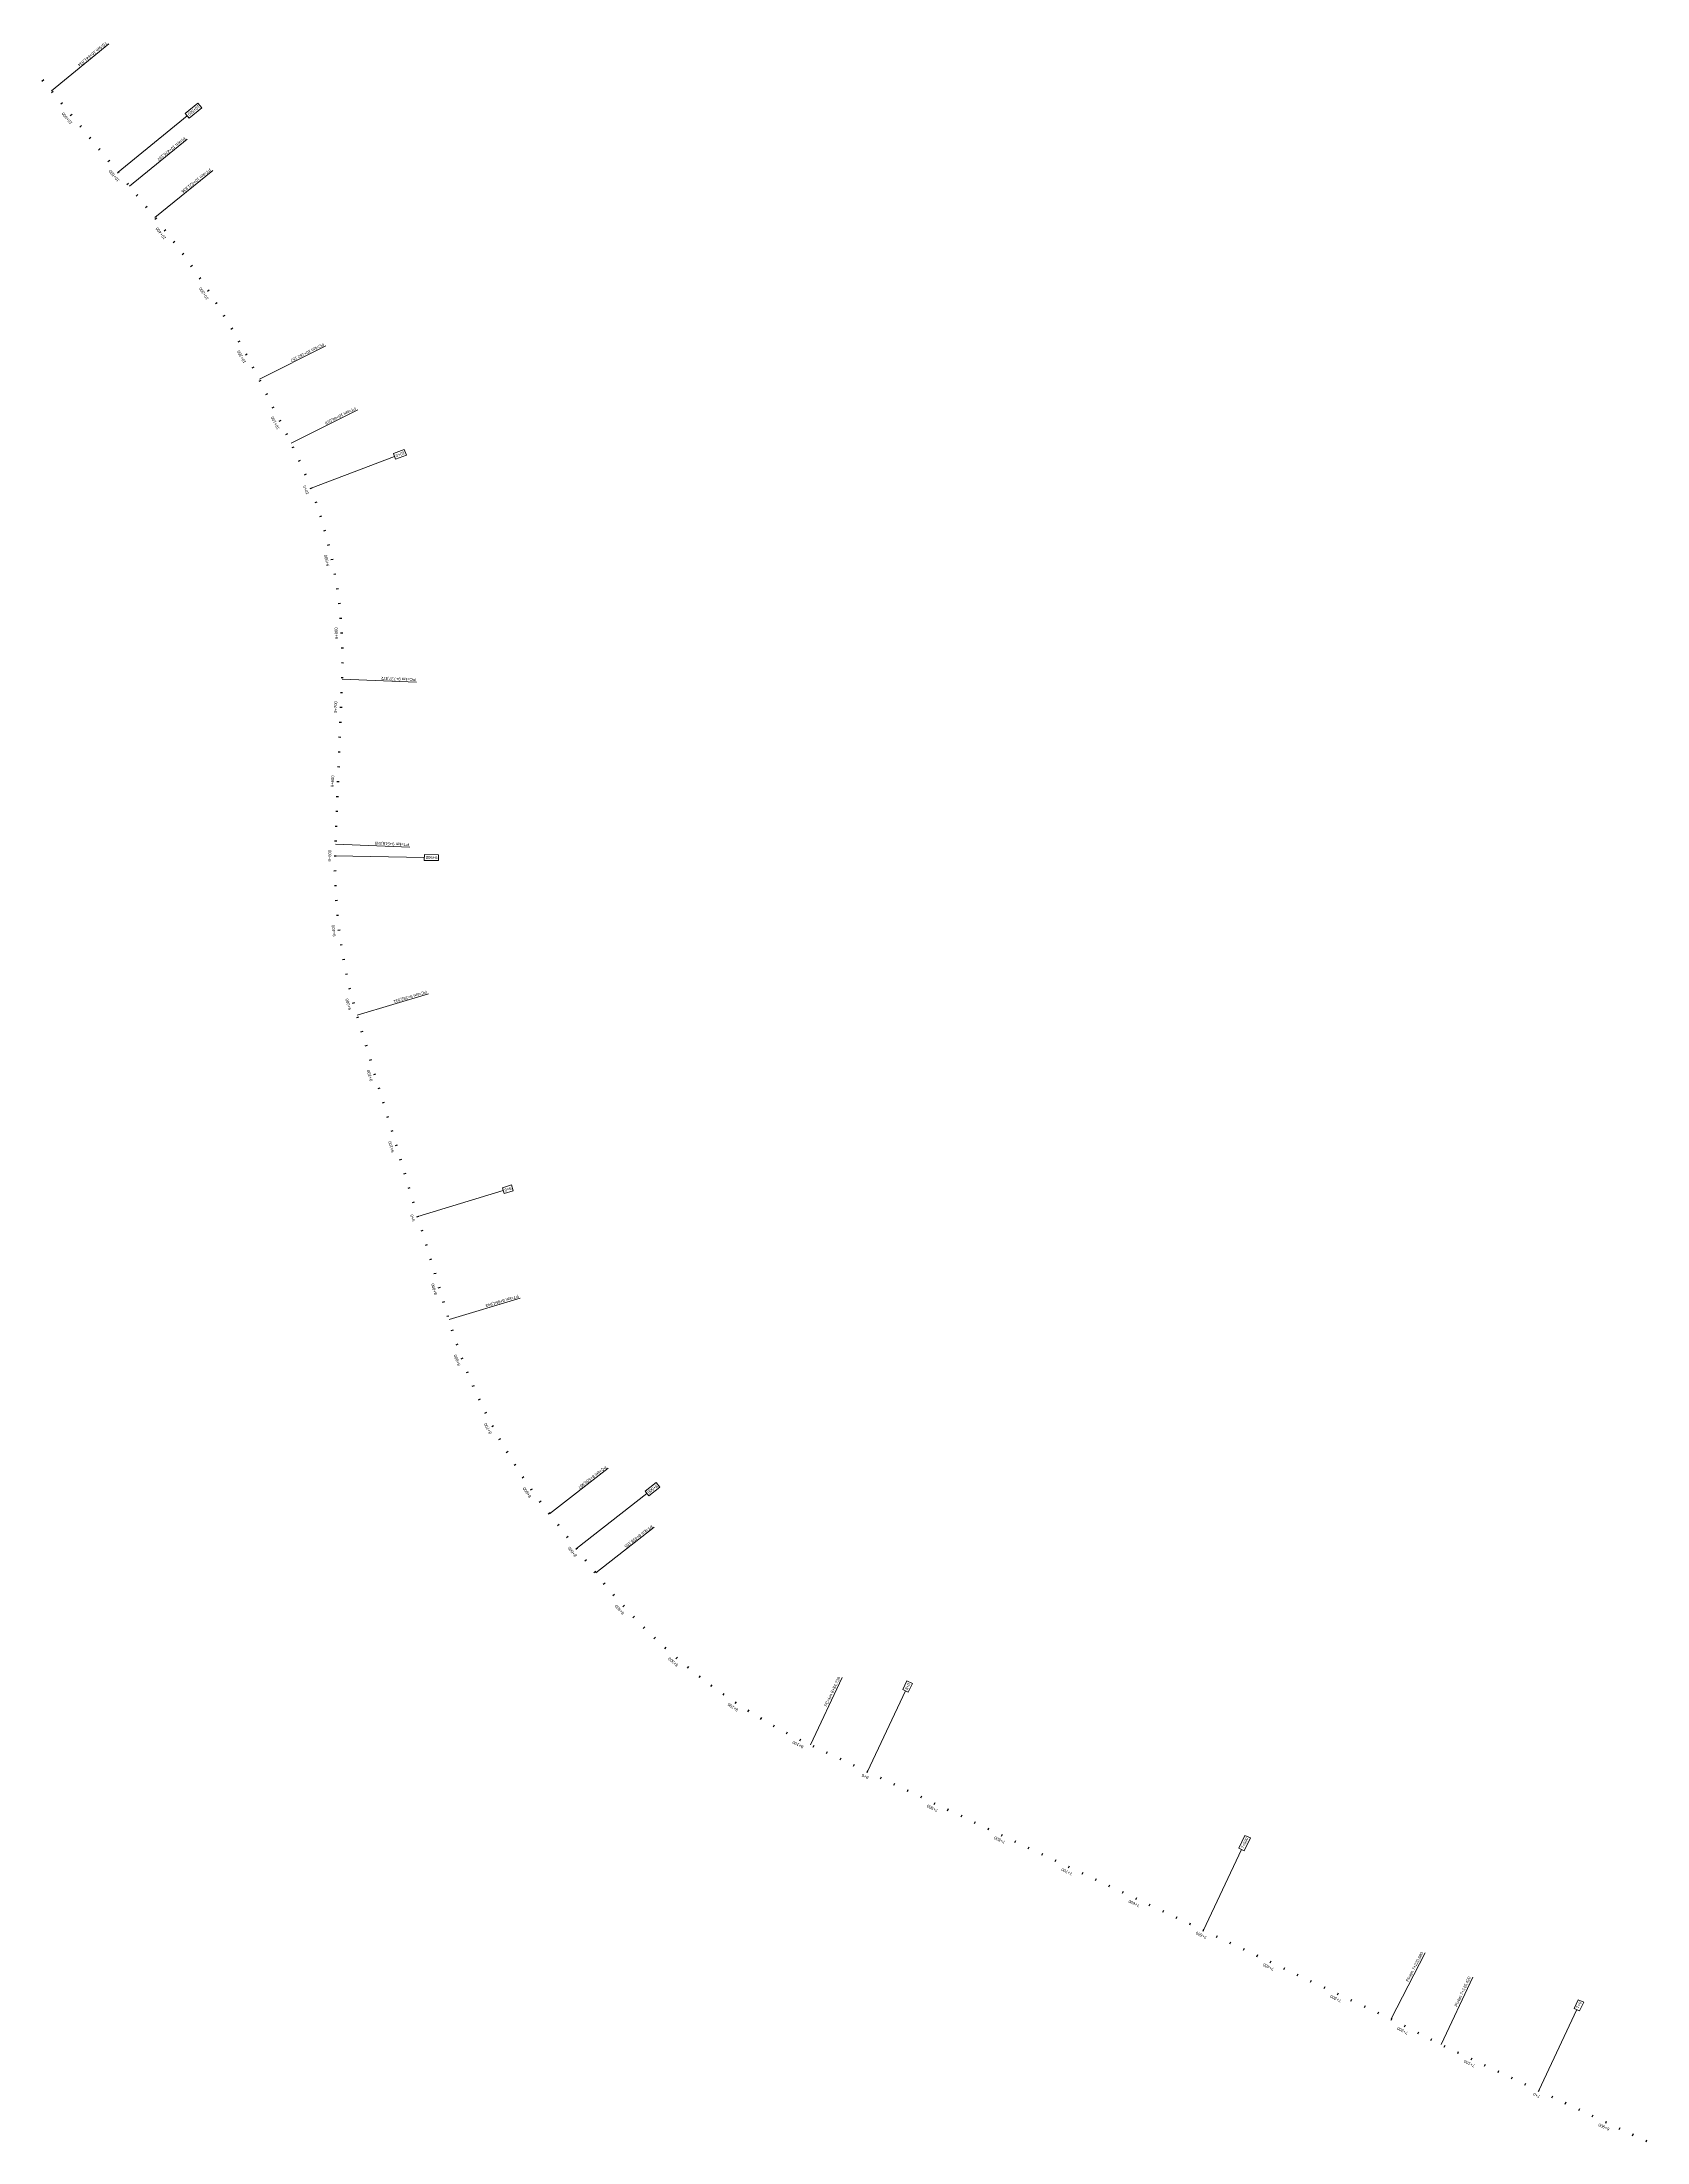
# Model space of a CAD drawing. Header units: metres. Extents: x 286368 to 330619, y 7396693 to 7466163.
# Drawn here: x 323946 to 326106, y 7397531 to 7400356 of the extents above; entities that cross this region are included whole.
import ezdxf

# ---------------------------------------------------------------- set-up
doc = ezdxf.new("R2010")
doc.units = ezdxf.units.M
doc.header["$MEASUREMENT"] = 0
for name, color, linetype, lineweight in [('U-HZ-ESTACAS', 3, 'Continuous', 30), ('U-HZ-KM', 1, 'Continuous', 20), ('U-HZ-NOTAVEIS', 2, 'Continuous', 30)]:
    doc.layers.add(name, color=color, linetype=linetype, lineweight=lineweight)
doc.layers.add('U-HZ-TRAÇO', color=3, linetype='TIC_LINE')
doc.styles.add('ARIAL', font='arial.ttf')
doc.styles.get("Standard").update_dxf_attribs({"font": 'arial.ttf'})
doc.linetypes.add('TIC_LINE', pattern='A,3.5,-0.25,["TIC",Standard,S=0.175,R=0,X=-0.05,Y=-0.1],-0.5', length=4.25)

# ---------------------------------------------------------------- blocks, each defined once
blk = doc.blocks.new('AeccTick (TIC)')
at = {"layer": 'U-HZ-TRAÇO', "lineweight": -2}
blk.add_line((0, 0.75), (0, -0.75), dxfattribs=at)

msp = doc.modelspace()

# ---------------------------------------------------------------- linework, layer by layer
at = {"layer": 'U-HZ-KM', "color": 1, "linetype": 'Continuous', "lineweight": 0}
for p, q in [((324156.2, 7400274.3), (324139.2, 7400260.4)), ((324144.4, 7400254.1), (324161.3, 7400268)), ((324161.3, 7400268), (324156.2, 7400274.3)), ((324049, 7400181.2), (324141.8, 7400257.3)), ((324139.2, 7400260.4), (324144.4, 7400254.1)), ((324308.4, 7399756.3), (324420.5, 7399798.9)), ((324433.8, 7399808.3), (324419.1, 7399802.7)), ((324419.1, 7399802.7), (324422, 7399795.1)), ((324422, 7399795.1), (324436.7, 7399800.7)), ((324436.7, 7399800.7), (324433.8, 7399808.3)), ((324340.8, 7399261.7), (324460.7, 7399259.5)), ((324460.8, 7399263.6), (324460.7, 7399255.5)), ((324460.7, 7399255.5), (324479.9, 7399255.2)), ((324480, 7399263.2), (324460.8, 7399263.6)), ((324479.9, 7399255.2), (324480, 7399263.2)), ((324452.1, 7398776.6), (324566.9, 7398811.3)), ((324578.2, 7398818.9), (324565.8, 7398815.2)), ((324565.8, 7398815.2), (324568.1, 7398807.4)), ((324568.1, 7398807.4), (324580.5, 7398811.2)), ((324580.5, 7398811.2), (324578.2, 7398818.9)), ((324665.6, 7398330), (324760.2, 7398403.8)), ((324772.8, 7398418.8), (324757.7, 7398407)), ((324757.7, 7398407), (324762.7, 7398400.6)), ((324762.7, 7398400.6), (324777.8, 7398412.4)), ((324777.8, 7398412.4), (324772.8, 7398418.8)), ((325110.1, 7398151.7), (325104.6, 7398140)), ((325117.4, 7398148.3), (325110.1, 7398151.7)), ((325111.9, 7398136.5), (325117.4, 7398148.3)), ((325057, 7398029.7), (325108.2, 7398138.2)), ((325104.6, 7398140), (325111.9, 7398136.5)), ((325509.1, 7397816.3), (325560.4, 7397924.8)), ((325564.9, 7397943.8), (325556.7, 7397926.5)), ((325556.7, 7397926.5), (325564, 7397923.1)), ((325564, 7397923.1), (325572.2, 7397940.4)), ((325572.2, 7397940.4), (325564.9, 7397943.8)), ((326013.2, 7397722.9), (326007.7, 7397711.2)), ((326020.6, 7397719.5), (326013.2, 7397722.9)), ((325960.3, 7397600.9), (326011.4, 7397709.5)), ((326007.7, 7397711.2), (326015.1, 7397707.7)), ((326015.1, 7397707.7), (326020.6, 7397719.5))]:
    msp.add_line(p, q, dxfattribs=at)
at = {"layer": 'U-HZ-NOTAVEIS', "color": 1, "linetype": 'Continuous', "lineweight": 0}
for p, q in [((323959.2, 7400290.7), (324036.5, 7400354.1)), ((324064.1, 7400162.7), (324141.8, 7400225.7)), ((324098.3, 7400120.5), (324176, 7400183.5)), ((324238.8, 7399902.7), (324328.2, 7399947.5)), ((324281.8, 7399816.7), (324371.2, 7399861.5)), ((324350.2, 7399499.4), (324450.1, 7399495.3)), ((324341.2, 7399277.5), (324441.1, 7399273.5)), ((324370.5, 7399047.1), (324466.2, 7399076)), ((324494, 7398637.8), (324589.7, 7398666.6)), ((324629.3, 7398376.4), (324708.1, 7398438)), ((324691.4, 7398297), (324770.2, 7398358.5)), ((324980.4, 7398065.9), (325023.1, 7398156.3)), ((325761.7, 7397697), (325807.3, 7397786)), ((325828.7, 7397662.7), (325871.3, 7397753.2))]:
    msp.add_line(p, q, dxfattribs=at)

# ---------------------------------------------------------------- block references
at = {"layer": 'U-HZ-TRAÇO', "color": 40, "linetype": 'Continuous', "lineweight": 30}
for p, xscale, yscale, zscale, rotation in [((323947.5, 7400304.9), 2, 2, 2, 129.3997536898881), ((323960.2, 7400289.4), 2, 2, 2, 129.3566145959471), ((323972.9, 7400274), 2, 2, 2, 129.3566145959471), ((323985.6, 7400258.5), 2, 2, 2, 129.3566145959471), ((323998.3, 7400243), 2, 2, 2, 129.3566145959471), ((324011, 7400227.6), 2, 2, 2, 129.3566145959471), ((324023.6, 7400212.1), 2, 2, 2, 129.3566145959471), ((324036.3, 7400196.6), 2, 2, 2, 129.3566145959471), ((324049, 7400181.2), 2, 2, 2, 129.3566145959471), ((324061.7, 7400165.7), 2, 2, 2, 129.3566145959471), ((324074.3, 7400150.2), 2, 2, 2, 129.012128994238), ((324086.9, 7400134.6), 2, 2, 2, 129.012128994238), ((324099.5, 7400119.1), 2, 2, 2, 128.9244871354193), ((324111.9, 7400103.4), 2, 2, 2, 127.9695574768925), ((324124.1, 7400087.6), 2, 2, 2, 127.0146278183188), ((324136, 7400071.5), 1.999999999999999, 1.999999999999999, 1.999999999999999, 126.0596981597752), ((324147.6, 7400055.2), 2, 2, 2, 125.104768501222), ((324159, 7400038.8), 2, 2, 2, 124.1498388426598), ((324170.1, 7400022.1), 2, 2, 2, 123.1949091841043), ((324180.9, 7400005.3), 2, 2, 2, 122.2399795255737), ((324191.4, 7399988.3), 2, 2, 2, 121.2850498670046), ((324201.7, 7399971.1), 2, 2, 2, 120.3301202084806), ((324211.6, 7399953.8), 2, 2, 2, 119.3751905499244), ((324221.3, 7399936.3), 2, 2, 2, 118.4202608913653), ((324230.6, 7399918.6), 2, 2, 2, 117.4653312328219), ((324239.7, 7399900.8), 2, 2, 2, 116.6133772634922), ((324248.7, 7399882.9), 2, 2, 2, 116.6133772634922), ((324257.6, 7399865), 2, 2, 2, 116.6133772634922), ((324266.6, 7399847.1), 2, 2, 2, 116.6133772634922), ((324275.6, 7399829.3), 2, 2, 2, 116.6133772634922), ((324284.5, 7399811.4), 2, 2, 2, 116.0829478113291), ((324293, 7399793.3), 2, 2, 2, 114.3200007493912), ((324301, 7399774.9), 2, 2, 2, 112.5570536875049), ((324308.4, 7399756.3), 2, 2, 2, 110.7941066255706), ((324315.2, 7399737.5), 2, 2, 2, 109.031159563563), ((324321.4, 7399718.5), 2, 2, 2, 107.2682125016928), ((324327, 7399699.3), 2, 2, 2, 105.5052654397042), ((324332.1, 7399680), 2, 2, 2, 103.7423183777508), ((324336.5, 7399660.5), 2, 2, 2, 101.9793713158458), ((324340.4, 7399640.9), 1.999999999999999, 1.999999999999999, 1.999999999999999, 100.2164242538767), ((324343.6, 7399621.1), 2, 2, 2, 98.45347719191652), ((324346.3, 7399601.3), 1.999999999999999, 1.999999999999999, 1.999999999999999, 96.69053013004948), ((324348.3, 7399581.4), 2, 2, 2, 94.9275830680326), ((324349.7, 7399561.5), 2, 2, 2, 93.16463600609549), ((324350.5, 7399541.5), 2, 2, 2, 91.40168894419934), ((324350.2, 7399501.5), 2, 2, 2, 87.87579482031906), ((324350.7, 7399521.5), 2, 2, 2, 89.63874188225418), ((324349.4, 7399481.5), 2, 2, 2, 87.6882568006035), ((324348.6, 7399461.5), 2, 2, 2, 87.6882568006035), ((324347, 7399421.5), 2, 2, 2, 87.6882568006035), ((324347.8, 7399441.5), 2, 2, 2, 87.6882568006035), ((324346.2, 7399401.6), 2, 2, 2, 87.6882568006035), ((324344.6, 7399361.6), 2, 2, 2, 87.6882568006035), ((324345.4, 7399381.6), 2, 2, 2, 87.6882568006035), ((324343.8, 7399341.6), 2, 2, 2, 87.6882568006035), ((324343, 7399321.6), 2, 2, 2, 87.6882568006035), ((324341.4, 7399281.7), 2, 2, 2, 87.6882568006035), ((324342.2, 7399301.6), 2, 2, 2, 87.6882568006035), ((324340.8, 7399261.7), 2, 2, 2, 88.98552121762847), ((324340.7, 7399241.7), 1.999999999999999, 1.999999999999999, 1.999999999999999, 90.62254348947043), ((324341.2, 7399221.7), 1.999999999999999, 1.999999999999999, 1.999999999999999, 92.25956576125158), ((324342.3, 7399201.7), 2, 2, 2, 93.89658803305973), ((324343.9, 7399181.8), 2, 2, 2, 95.53361030490913), ((324346.1, 7399161.9), 2, 2, 2, 97.17063257670166), ((324348.9, 7399142.1), 2, 2, 2, 98.80765484847258), ((324352.2, 7399122.4), 2, 2, 2, 100.4446771202934), ((324356.1, 7399102.8), 2, 2, 2, 102.081699392095), ((324360.6, 7399083.3), 2, 2, 2, 103.7187216639193), ((324365.6, 7399063.9), 2, 2, 2, 105.3557439357238), ((324371.2, 7399044.7), 2, 2, 2, 106.7856318083162), ((324377, 7399025.5), 2, 2, 2, 106.7856318083162), ((324382.7, 7399006.4), 2, 2, 2, 106.7856318083162), ((324388.5, 7398987.3), 2, 2, 2, 106.7856318083162), ((324394.3, 7398968.1), 2, 2, 2, 106.7856318083162), ((324400.1, 7398949), 2, 2, 2, 106.7856318083162), ((324405.9, 7398929.8), 2, 2, 2, 106.7856318083162), ((324411.6, 7398910.7), 2, 2, 2, 106.7856318083162), ((324417.4, 7398891.5), 2, 2, 2, 106.7856318083162), ((324423.2, 7398872.4), 2, 2, 2, 106.7856318083162), ((324429, 7398853.2), 2, 2, 2, 106.7856318083162), ((324434.7, 7398834.1), 2, 2, 2, 106.7856318083162), ((324440.5, 7398814.9), 2, 2, 2, 106.7856318083162), ((324446.3, 7398795.8), 2, 2, 2, 106.7856318083162), ((324452.1, 7398776.6), 2, 2, 2, 106.7856318083162), ((324457.8, 7398757.5), 2, 2, 2, 106.7856318083162), ((324463.6, 7398738.3), 2, 2, 2, 106.7856318083162), ((324469.4, 7398719.2), 2, 2, 2, 106.7856318083162), ((324475.2, 7398700), 2, 2, 2, 106.7856318083162), ((324480.9, 7398680.9), 2, 2, 2, 106.7856318083162), ((324486.7, 7398661.7), 2, 2, 2, 106.7856318083162), ((324492.5, 7398642.6), 2, 2, 2, 106.7856318083162), ((324498.4, 7398623.5), 2, 2, 2, 107.8558629224957), ((324504.8, 7398604.5), 2, 2, 2, 109.2882574103062), ((324511.6, 7398585.7), 2, 2, 2, 110.7206518981812), ((324518.9, 7398567.1), 2, 2, 2, 112.1530463859749), ((324526.7, 7398548.7), 2, 2, 2, 113.585440873835), ((324534.9, 7398530.5), 2, 2, 2, 115.0178353616308), ((324543.6, 7398512.4), 2, 2, 2, 116.4502298494355), ((324552.7, 7398494.7), 2, 2, 2, 117.8826243373149), ((324562.3, 7398477.1), 2, 2, 2, 119.3150188251169), ((324572.3, 7398459.8), 2, 2, 2, 120.7474133129339), ((324582.8, 7398442.7), 2, 2, 2, 122.1798078007916), ((324593.6, 7398425.9), 2, 2, 2, 123.6122022886231), ((324604.9, 7398409.4), 2, 2, 2, 125.0445967764288), ((324616.6, 7398393.2), 2, 2, 2, 126.476991264229), ((324628.7, 7398377.3), 2, 2, 2, 127.9093857520907), ((324641, 7398361.5), 1.999999999999999, 1.999999999999999, 1.999999999999999, 127.9840845599283), ((324653.3, 7398345.7), 1.999999999999999, 1.999999999999999, 1.999999999999999, 127.9840845599283), ((324665.6, 7398330), 1.999999999999999, 1.999999999999999, 1.999999999999999, 127.9840845599283), ((324677.9, 7398314.2), 1.999999999999999, 1.999999999999999, 1.999999999999999, 127.9840845599283), ((324690.2, 7398298.4), 1.999999999999999, 1.999999999999999, 1.999999999999999, 127.9840845599283), ((324702.7, 7398282.8), 2, 2, 2, 129.2843661312458), ((324715.5, 7398267.5), 2, 2, 2, 130.7167606191013), ((324728.8, 7398252.5), 2, 2, 2, 132.1491551068974), ((324742.4, 7398237.8), 2, 2, 2, 133.5815495947275), ((324756.4, 7398223.5), 2, 2, 2, 135.0139440825913), ((324770.7, 7398209.6), 2, 2, 2, 136.4463385704134), ((324785.3, 7398196), 2, 2, 2, 137.8787330582274), ((324800.3, 7398182.7), 2, 2, 2, 139.311127546051), ((324815.7, 7398169.9), 2, 2, 2, 140.7435220338764), ((324831.3, 7398157.4), 2, 2, 2, 142.1759165217109), ((324847.3, 7398145.3), 2, 2, 2, 143.6083110095322), ((324863.5, 7398133.7), 2, 2, 2, 145.0407054973503), ((324880, 7398122.4), 2, 2, 2, 146.4730999852058), ((324896.8, 7398111.6), 1.999999999999999, 1.999999999999999, 1.999999999999999, 147.9054944730276), ((324913.9, 7398101.2), 1.999999999999999, 1.999999999999999, 1.999999999999999, 149.3378889608412), ((324931.3, 7398091.2), 1.999999999999999, 1.999999999999999, 1.999999999999999, 150.770283448662), ((324948.8, 7398081.7), 2, 2, 2, 152.2026779364984), ((324966.6, 7398072.5), 2, 2, 2, 153.6350724243223), ((324984.7, 7398063.9), 2, 2, 2, 154.7280651130638), ((325002.7, 7398055.3), 2, 2, 2, 154.7280651130638), ((325020.8, 7398046.8), 2, 2, 2, 154.7280651130638), ((325038.9, 7398038.3), 2, 2, 2, 154.7280651130638), ((325057, 7398029.7), 2, 2, 2, 154.7280651130638), ((325075.1, 7398021.2), 2, 2, 2, 154.7280651130638), ((325093.2, 7398012.6), 2, 2, 2, 154.7280651130638), ((325111.3, 7398004.1), 2, 2, 2, 154.7280651130638), ((325129.3, 7397995.6), 2, 2, 2, 154.7280651130638), ((325147.4, 7397987), 2, 2, 2, 154.7280651130638), ((325165.5, 7397978.5), 2, 2, 2, 154.7280651130638), ((325183.6, 7397970), 2, 2, 2, 154.7280651130638), ((325201.7, 7397961.4), 2, 2, 2, 154.7280651130638), ((325219.8, 7397952.9), 2, 2, 2, 154.7280651130638), ((325237.9, 7397944.3), 2, 2, 2, 154.7280651130638), ((325255.9, 7397935.8), 2, 2, 2, 154.7280651130638), ((325274, 7397927.3), 2, 2, 2, 154.7280651130638), ((325292.1, 7397918.7), 2, 2, 2, 154.7280651130638), ((325310.2, 7397910.2), 2, 2, 2, 154.7280651130638), ((325328.3, 7397901.6), 2, 2, 2, 154.7280651130638), ((325346.4, 7397893.1), 2, 2, 2, 154.7280651130638), ((325364.5, 7397884.6), 2, 2, 2, 154.7280651130638), ((325382.5, 7397876), 2, 2, 2, 154.7280651130638), ((325400.6, 7397867.5), 2, 2, 2, 154.7280651130638), ((325418.7, 7397859), 2, 2, 2, 154.7280651130638), ((325436.8, 7397850.4), 2, 2, 2, 154.7280651130638), ((325454.9, 7397841.9), 2, 2, 2, 154.7280651130638), ((325473, 7397833.3), 2, 2, 2, 154.7280651130638), ((325491.1, 7397824.8), 2, 2, 2, 154.7280651130638), ((325509.1, 7397816.3), 2, 2, 2, 154.7280651130638), ((325527.2, 7397807.7), 2, 2, 2, 154.7280651130638), ((325545.3, 7397799.2), 2, 2, 2, 154.7280651130638), ((325563.4, 7397790.7), 2, 2, 2, 154.7280651130638), ((325581.5, 7397782.1), 2, 2, 2, 154.7280651130638), ((325599.6, 7397773.6), 2, 2, 2, 154.7280651130638), ((325617.7, 7397765), 2, 2, 2, 154.7280651130638), ((325635.7, 7397756.5), 2, 2, 2, 154.7280651130638), ((325653.8, 7397748), 2, 2, 2, 154.7280651130638), ((325671.9, 7397739.4), 2, 2, 2, 154.7280651130638), ((325690, 7397730.9), 2, 2, 2, 154.7280651130638), ((325708.1, 7397722.3), 2, 2, 2, 154.7280651130638), ((325726.2, 7397713.8), 2, 2, 2, 154.7280651130638), ((325744.3, 7397705.3), 2, 2, 2, 154.7280651130638), ((325762.3, 7397696.7), 2, 2, 2, 152.9105165234313), ((325780.1, 7397687.6), 2, 2, 2, 152.9105165234313), ((325797.9, 7397678.5), 2, 2, 2, 152.9105165234313), ((325815.8, 7397669.4), 2, 2, 2, 152.9105165234313), ((325833.6, 7397660.4), 2, 2, 2, 154.8176198758796), ((325851.7, 7397651.9), 2, 2, 2, 154.8176198758796), ((325869.8, 7397643.4), 2, 2, 2, 154.8176198758796), ((325887.9, 7397634.9), 2, 2, 2, 154.8176198758796), ((325906, 7397626.4), 2, 2, 2, 154.8176198758796), ((325924.1, 7397617.9), 2, 2, 2, 154.8176198758796), ((325942.2, 7397609.4), 2, 2, 2, 154.8176198758796), ((325960.3, 7397600.9), 2, 2, 2, 154.8176198758796), ((325978.4, 7397592.4), 2, 2, 2, 154.8176198758796), ((325996.5, 7397583.9), 2, 2, 2, 154.8176198758796), ((326014.6, 7397575.3), 2, 2, 2, 154.8176198758796), ((326032.7, 7397566.8), 2, 2, 2, 154.8176198758796), ((326050.8, 7397558.3), 2, 2, 2, 154.8176198758796), ((326068.9, 7397549.8), 2, 2, 2, 154.8176198758796), ((326087, 7397541.3), 2, 2, 2, 154.8176198758796), ((326105.1, 7397532.8), 2, 2, 2, 154.8176198758796)]:
    msp.add_blockref('AeccTick (TIC)', p, dxfattribs=dict(at, xscale=xscale, yscale=yscale, zscale=zscale, rotation=rotation))

# ---------------------------------------------------------------- texts
at = {"layer": 'U-HZ-ESTACAS', "color": 40, "linetype": 'Continuous', "lineweight": 30, "char_height": 4, "attachment_point": 8, "style": 'ARIAL'}
for s, insert, rotation in [('{\\C3;10+600}', (323981.5, 7400255.1), 129.3566), ('{\\C3;10+500}', (324044.9, 7400177.8), 129.3566), ('{\\C3;10+400}', (324107.8, 7400100.2), 127.9696), ('{\\C3;10+300}', (324165.7, 7400019.2), 123.1949), ('{\\C3;10+200}', (324216.6, 7399933.8), 118.4203), ('{\\C3;10+100}', (324261.9, 7399844.8), 116.6134), ('{\\C3;10+0}', (324303.4, 7399754.5), 110.7941), ('{\\C3;9+900}', (324331.4, 7399659.4), 101.9794), ('{\\C3;9+800}', (324344.4, 7399561.2), 93.1646), ('{\\C3;9+700}', (324343.4, 7399461.7), 87.6883), ('{\\C3;9+600}', (324339.3, 7399361.8), 87.6883), ('{\\C3;9+500}', (324335.5, 7399261.8), 88.9855), ('{\\C3;9+400}', (324340.9, 7399161.2), 97.1706), ('{\\C3;9+300}', (324360.5, 7399062.5), 105.3557), ('{\\C3;9+200}', (324389.3, 7398966.6), 106.7856), ('{\\C3;9+100}', (324418.1, 7398870.8), 106.7856), ('{\\C3;9+0}', (324447, 7398775.1), 106.7856), ('{\\C3;8+900}', (324475.9, 7398679.4), 106.7856), ('{\\C3;8+800}', (324506.7, 7398583.9), 110.7207), ('{\\C3;8+700}', (324548.1, 7398492.2), 117.8826), ('{\\C3;8+600}', (324600.6, 7398406.4), 125.0446), ('{\\C3;8+500}', (324661.4, 7398326.7), 127.9841), ('{\\C3;8+400}', (324724.9, 7398248.9), 132.1492), ('{\\C3;8+300}', (324796.9, 7398178.7), 139.3111), ('{\\C3;8+200}', (324877.1, 7398118), 146.4731), ('{\\C3;8+100}', (324964.3, 7398067.8), 153.6351), ('{\\C3;8+0}', (325054.7, 7398025), 154.7281), ('{\\C3;7+900}', (325145.2, 7397982.3), 154.7281), ('{\\C3;7+800}', (325235.6, 7397939.6), 154.7281), ('{\\C3;7+700}', (325326, 7397896.9), 154.7281), ('{\\C3;7+600}', (325416.5, 7397854.2), 154.7281), ('{\\C3;7+500}', (325506.9, 7397811.5), 154.7281), ('{\\C3;7+400}', (325597.3, 7397768.8), 154.7281), ('{\\C3;7+300}', (325687.8, 7397726.1), 154.7281), ('{\\C3;7+200}', (325777.7, 7397682.9), 152.9105), ('{\\C3;7+100}', (325867.6, 7397638.7), 154.8176), ('{\\C3;7+0}', (325958.1, 7397596.1), 154.8176), ('{\\C3;6+900}', (326048.6, 7397553.6), 154.8176)]:
    msp.add_mtext(s, dxfattribs=dict(at, insert=insert, rotation=rotation))
at = {"layer": 'U-HZ-KM', "color": 40, "linetype": 'Continuous', "lineweight": 30, "char_height": 4, "style": 'ARIAL'}
for s, insert, attachment_point, rotation in [('{\\C1;10+500}', (324143.3, 7400258.5), 6, 219.3566), ('{\\C1;10+0}', (324422.4, 7399799.6), 6, 200.7941), ('{\\C1;9+500}', (324462.7, 7399259.5), 6, 178.9855), ('{\\C1;9+0}', (324568.9, 7398811.9), 6, 196.7856), ('{\\C1;8+500}', (324761.8, 7398405), 6, 217.9841), ('{\\C1;8+0}', (325109.1, 7398140), 4, 64.7281), ('{\\C1;7+500}', (325561.2, 7397926.6), 4, 64.7281), ('{\\C1;7+0}', (326012.2, 7397711.3), 4, 64.8176)]:
    msp.add_mtext(s, dxfattribs=dict(at, insert=insert, attachment_point=attachment_point, rotation=rotation))
at = {"layer": 'U-HZ-NOTAVEIS', "linetype": 'Continuous', "lineweight": 30, "char_height": 4, "style": 'ARIAL'}
for s, insert, attachment_point, rotation in [('TS=km 10+641,634', (324034.7, 7400354.3), 1, 219.3566), ('PI=km 10+476,167', (324140, 7400225.9), 1, 219.0121), ('PT=km 10+421,836', (324174.2, 7400183.7), 1, 219.0121), ('PC=km 10+162,157', (324326.5, 7399948.1), 1, 206.6134), ('PT=km 10+66,018', (324369.5, 7399862.1), 1, 206.6134), ('PC=km 9+737,872', (324448.9, 7399496.6), 1, 177.6883), ('PT=km 9+515,849', (324439.9, 7399274.8), 1, 177.6883), ('PC=km 9+282,531', (324464.6, 7399076.8), 1, 196.7856), ('PT=km 8+854,943', (324588.1, 7398667.5), 1, 196.7856), ('PC=km 8+558,957', (324706.4, 7398438.2), 1, 217.9841), ('PT=km 8+458,155', (324768.4, 7398358.7), 1, 217.9841), ('PC=km 8+84,739', (325021.4, 7398155.7), 9, 64.7281), ('PI=km 7+220,680', (325805.6, 7397785.5), 9, 62.9105), ('PI=km 7+145,420', (325869.6, 7397752.6), 9, 64.8176)]:
    msp.add_mtext(s, dxfattribs=dict(at, insert=insert, attachment_point=attachment_point, rotation=rotation))

doc.saveas('drawing.dxf')
